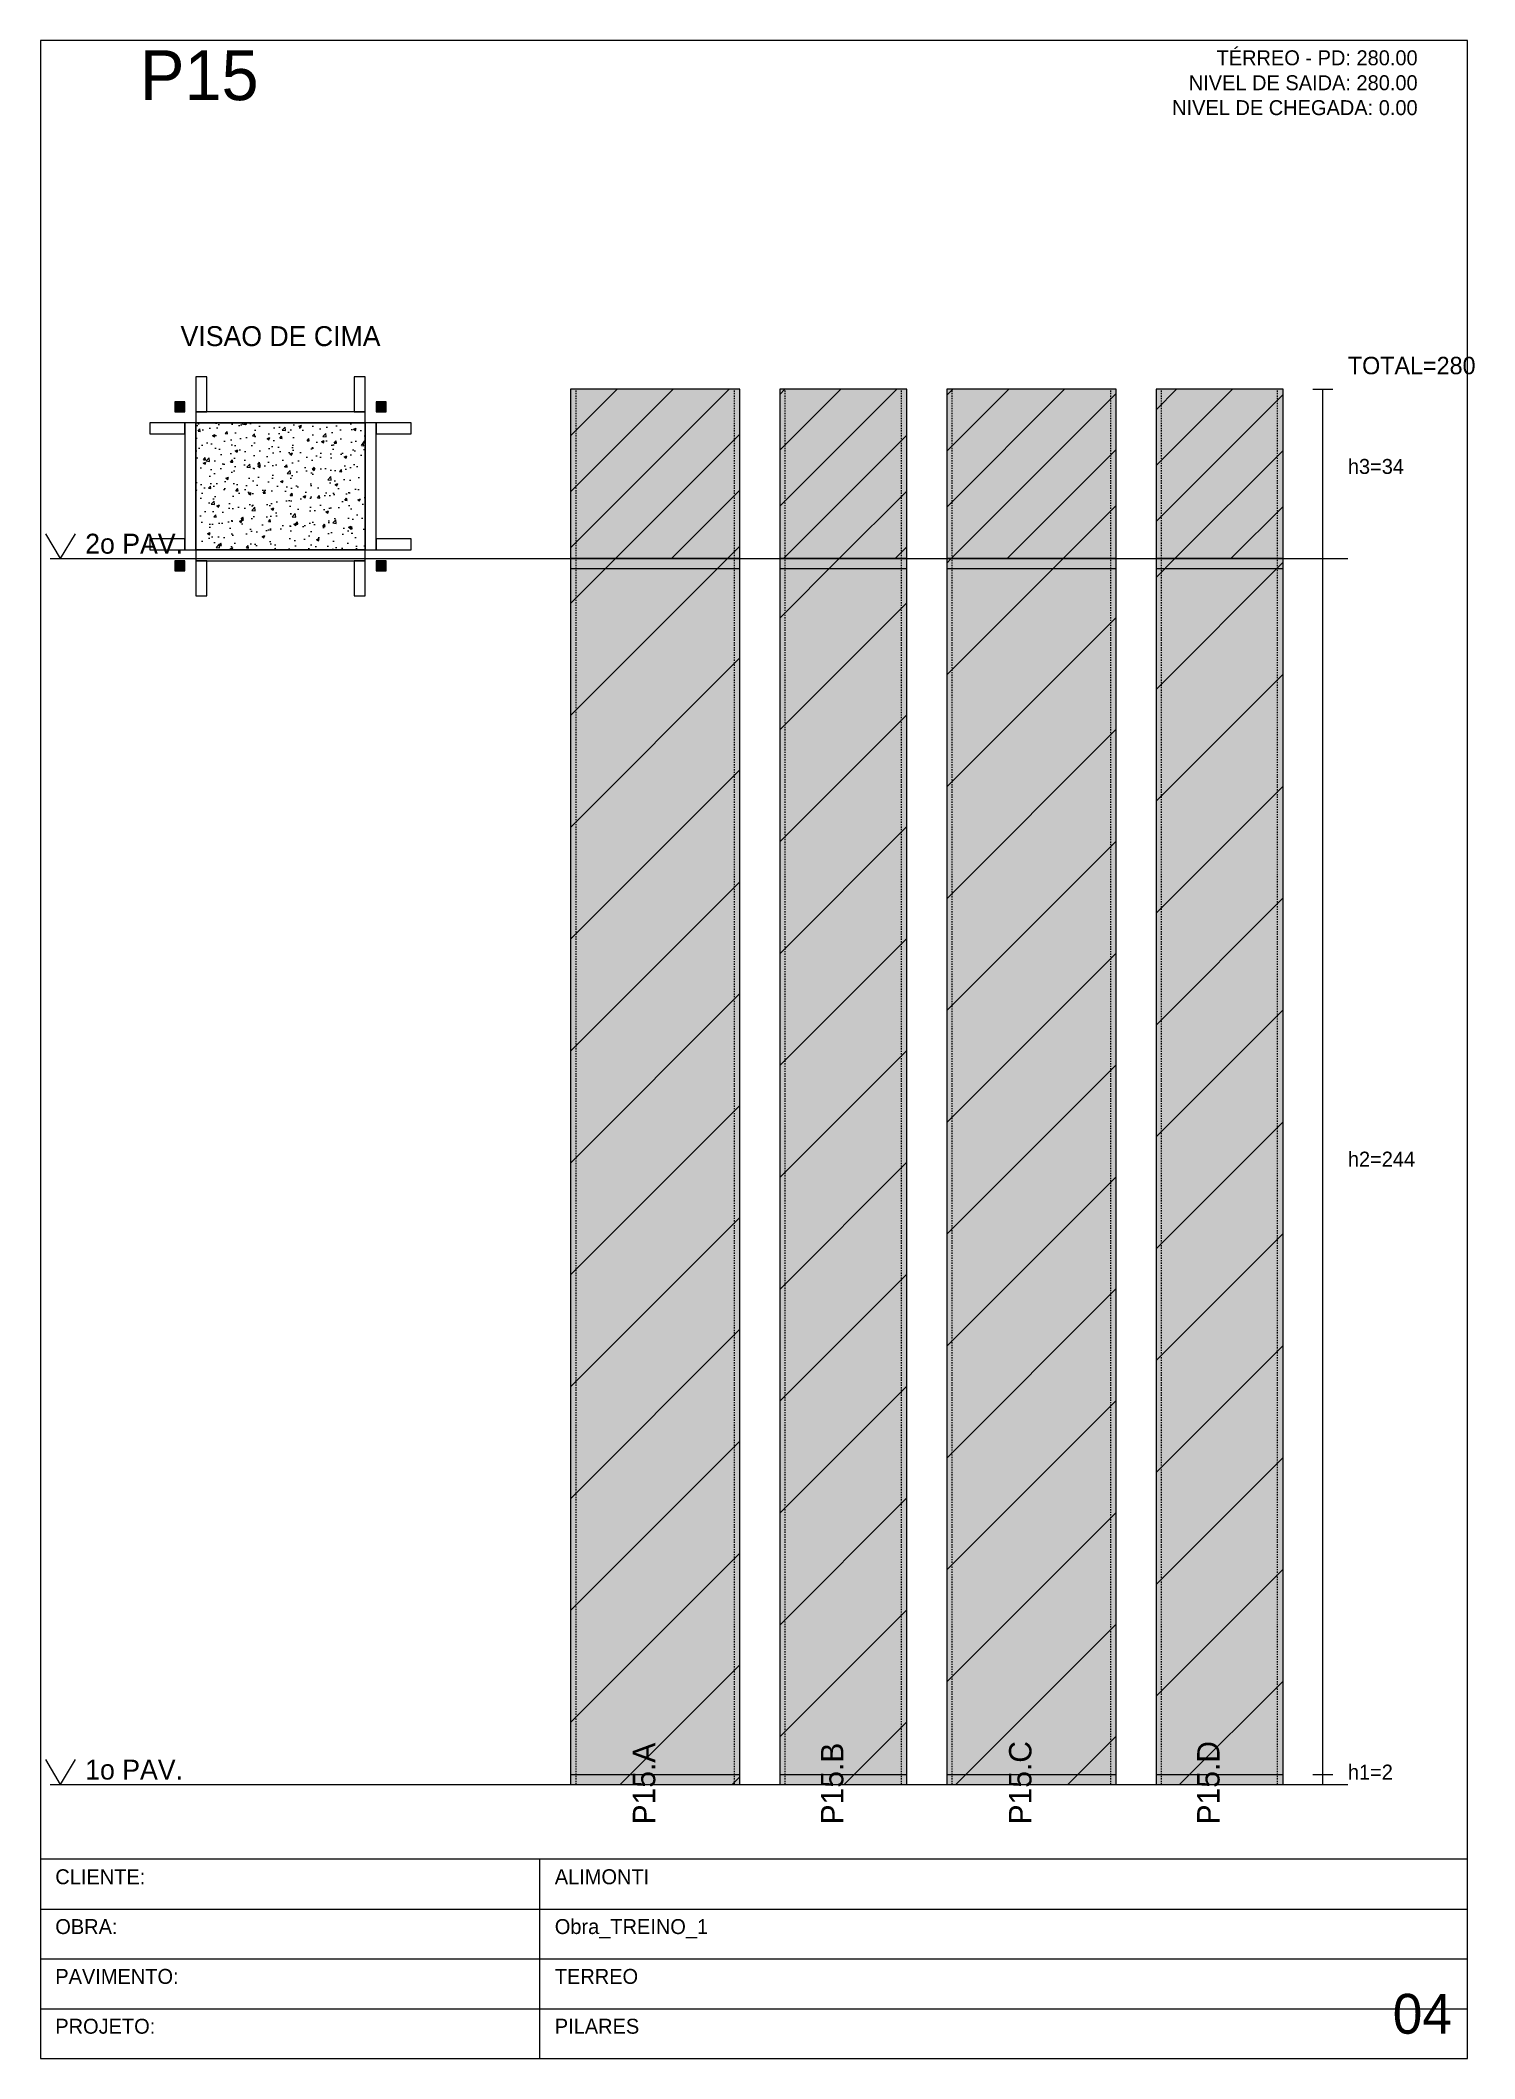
# Model space of a CAD drawing. Header units: metres. Extents: x 0 to 2088, y 0 to 2105.
# Drawn here: x 1263.2 to 1551, y 0 to 405 of the extents above; entities that cross this region are included whole.
import ezdxf
from ezdxf.enums import TextEntityAlignment as Align

# ---------------------------------------------------------------- set-up
doc = ezdxf.new("R2010")
doc.units = ezdxf.units.M
doc.linetypes.add('DASHED', pattern=[0.5, 0.25, -0.25])
for name, color, linetype in [('BORDA_CELULA', 9, 'Continuous'), ('CARIMBO', 9, 'Continuous'), ('CHAPA', 1, 'Continuous'), ('CONCRETO', 4, 'Continuous'), ('COTA', 241, 'Continuous'), ('Hachura', 251, 'Continuous'), ('LABEL_ID', 3, 'Continuous'), ('Nivel', 4, 'Continuous'), ('NOMENCLATURA', 1, 'Continuous'), ('Paineis', 7, 'Continuous'), ('SARR_2.2x7', 82, 'Continuous'), ('Texto Secao', 2, 'Continuous'), ('TEXTO_GERAL', 2, 'Continuous')]:
    doc.layers.add(name, color=color, linetype=linetype)

msp = doc.modelspace()

# ---------------------------------------------------------------- texts
at = {"layer": 'CARIMBO', "color": 9}
for s, p in [('CLIENTE:', (1266.2, 35)), ('OBRA:', (1266.2, 25)), ('PAVIMENTO:', (1266.2, 15)), ('PROJETO:', (1266.2, 5))]:
    msp.add_text(s, height=3, dxfattribs=at).set_placement(p)
at = {"layer": 'COTA', "color": 8}
for s, height, p in [('TOTAL=280', 3.5, (1525.6, 338)), ('h3=34', 3, (1525.6, 318)), ('h2=244', 3, (1525.6, 179)), ('h1=2', 3, (1525.6, 56))]:
    msp.add_text(s, height=height, dxfattribs=at).set_placement(p)
at = {"layer": 'LABEL_ID', "color": 3}
msp.add_text('04', height=8, dxfattribs=at).set_placement((1534.6, 5))
at = {"layer": 'Nivel', "color": 4}
for s, p in [('2o PAV.', (1272.2, 302)), ('1o PAV.', (1272.2, 56))]:
    msp.add_text(s, height=4, dxfattribs=at).set_placement(p)
at = {"layer": 'NOMENCLATURA', "color": 1}
msp.add_text('P15', height=10, dxfattribs=at).set_placement((1283.2, 393))
at = {"layer": 'Texto Secao', "color": 2}
msp.add_text('VISAO DE CIMA', height=4, dxfattribs=at).set_placement((1311.4, 342.45), align=Align.BOTTOM_CENTER)
for s, p in [('P15.A', (1386.6, 47)), ('P15.B', (1424.35, 47)), ('P15.C', (1462.1, 47)), ('P15.D', (1499.85, 47))]:
    msp.add_text(s, height=4.5, rotation=90, dxfattribs=at).set_placement(p)
at = {"layer": 'TEXTO_GERAL', "color": 2}
for s, p in [('TÉRREO - PD: 280.00', (1539.6, 400)), ('NIVEL DE SAIDA: 280.00', (1539.6, 395)), ('NIVEL DE CHEGADA: 0.00', (1539.6, 390))]:
    msp.add_text(s, height=3, dxfattribs=at).set_placement(p, align=Align.RIGHT)
for s, p in [('ALIMONTI', (1366.44, 35)), ('Obra_TREINO_1', (1366.44, 25)), ('TERREO', (1366.44, 15)), ('PILARES', (1366.44, 5))]:
    msp.add_text(s, height=3, dxfattribs=at).set_placement(p)

# ---------------------------------------------------------------- hatches: boundary and pattern name
at = {"layer": 'CHAPA'}
h = msp.add_hatch(color=1, dxfattribs=at)
h.dxf.hatch_style = 1
h.paths.add_polyline_path([(1290.2, 330.45), (1292.2, 330.45), (1292.2, 332.45), (1290.2, 332.45)])
h = msp.add_hatch(color=1, dxfattribs=at)
h.dxf.hatch_style = 1
h.paths.add_polyline_path([(1330.6, 330.45), (1332.6, 330.45), (1332.6, 332.45), (1330.6, 332.45)])
h = msp.add_hatch(color=1, dxfattribs=at)
h.dxf.hatch_style = 1
h.paths.add_polyline_path([(1290.2, 298.55), (1292.2, 298.55), (1292.2, 300.55), (1290.2, 300.55)])
h = msp.add_hatch(color=1, dxfattribs=at)
h.dxf.hatch_style = 1
h.paths.add_polyline_path([(1330.6, 298.55), (1332.6, 298.55), (1332.6, 300.55), (1330.6, 300.55)])
at = {"layer": 'COTA'}
h = msp.add_hatch(dxfattribs=at)
h.set_pattern_fill('AR-CONC', scale=0.03)
h.paths.add_polyline_path([(1294.4, 302.75), (1328.4, 302.75), (1328.4, 328.25), (1294.4, 328.25)])
at = {"layer": 'Hachura'}
h = msp.add_hatch(color=7, dxfattribs=at)
h.dxf.hatch_style = 1
h.paths.add_polyline_path([(1369.6, 301), (1403.6, 301), (1403.6, 335), (1369.6, 335)])
h = msp.add_hatch(dxfattribs=at)
h.set_pattern_fill('ANSI31', scale=2.5)
h.paths.add_polyline_path([(1369.6, 301), (1403.6, 301), (1403.6, 335), (1369.6, 335)])
h = msp.add_hatch(color=7, dxfattribs=at)
h.dxf.hatch_style = 1
h.paths.add_polyline_path([(1411.6, 301), (1437.1, 301), (1437.1, 335), (1411.6, 335)])
h = msp.add_hatch(dxfattribs=at)
h.set_pattern_fill('ANSI31', scale=2.5)
h.paths.add_polyline_path([(1411.6, 301), (1437.1, 301), (1437.1, 335), (1411.6, 335)])
h = msp.add_hatch(color=7, dxfattribs=at)
h.dxf.hatch_style = 1
h.paths.add_polyline_path([(1445.1, 301), (1479.1, 301), (1479.1, 335), (1445.1, 335)])
h = msp.add_hatch(dxfattribs=at)
h.set_pattern_fill('ANSI31', scale=2.5)
h.paths.add_polyline_path([(1445.1, 301), (1479.1, 301), (1479.1, 335), (1445.1, 335)])
h = msp.add_hatch(color=7, dxfattribs=at)
h.dxf.hatch_style = 1
h.paths.add_polyline_path([(1487.1, 301), (1512.6, 301), (1512.6, 335), (1487.1, 335)])
h = msp.add_hatch(dxfattribs=at)
h.set_pattern_fill('ANSI31', scale=2.5)
h.paths.add_polyline_path([(1487.1, 301), (1512.6, 301), (1512.6, 335), (1487.1, 335)])
h = msp.add_hatch(color=7, dxfattribs=at)
h.dxf.hatch_style = 1
h.paths.add_polyline_path([(1369.6, 55), (1403.6, 55), (1403.6, 301), (1369.6, 301)])
h = msp.add_hatch(dxfattribs=at)
h.set_pattern_fill('ANSI31', scale=5)
h.paths.add_polyline_path([(1369.6, 55), (1403.6, 55), (1403.6, 301), (1369.6, 301)])
h = msp.add_hatch(color=7, dxfattribs=at)
h.dxf.hatch_style = 1
h.paths.add_polyline_path([(1411.6, 55), (1437.1, 55), (1437.1, 301), (1411.6, 301)])
h = msp.add_hatch(dxfattribs=at)
h.set_pattern_fill('ANSI31', scale=5)
h.paths.add_polyline_path([(1411.6, 55), (1437.1, 55), (1437.1, 301), (1411.6, 301)])
h = msp.add_hatch(color=7, dxfattribs=at)
h.dxf.hatch_style = 1
h.paths.add_polyline_path([(1445.1, 55), (1479.1, 55), (1479.1, 301), (1445.1, 301)])
h = msp.add_hatch(dxfattribs=at)
h.set_pattern_fill('ANSI31', scale=5)
h.paths.add_polyline_path([(1445.1, 55), (1479.1, 55), (1479.1, 301), (1445.1, 301)])
h = msp.add_hatch(color=7, dxfattribs=at)
h.dxf.hatch_style = 1
h.paths.add_polyline_path([(1487.1, 55), (1512.6, 55), (1512.6, 301), (1487.1, 301)])
h = msp.add_hatch(dxfattribs=at)
h.set_pattern_fill('ANSI31', scale=5)
h.paths.add_polyline_path([(1487.1, 55), (1512.6, 55), (1512.6, 301), (1487.1, 301)])

# ---------------------------------------------------------------- linework, layer by layer
at = {"layer": 'BORDA_CELULA', "color": 9}
msp.add_lwpolyline([(1263.2, 0), (1549.6, 0), (1549.6, 405), (1263.2, 405)], close=True, dxfattribs=at)
at = {"layer": 'CARIMBO', "color": 40}
for p, q in [((1363.44, 0), (1363.44, 40)), ((1263.2, 30), (1549.6, 30)), ((1263.2, 20), (1549.6, 20)), ((1263.2, 10), (1549.6, 10))]:
    msp.add_line(p, q, dxfattribs=at)
msp.add_lwpolyline([(1263.2, 0), (1549.6, 0), (1549.6, 40), (1263.2, 40)], close=True, dxfattribs=at)
at = {"layer": 'CHAPA', "color": 1}
for points in [[(1290.2, 330.45), (1292.2, 330.45), (1292.2, 332.45), (1290.2, 332.45)], [(1330.6, 330.45), (1332.6, 330.45), (1332.6, 332.45), (1330.6, 332.45)], [(1290.2, 298.55), (1292.2, 298.55), (1292.2, 300.55), (1290.2, 300.55)], [(1330.6, 298.55), (1332.6, 298.55), (1332.6, 300.55), (1330.6, 300.55)]]:
    msp.add_lwpolyline(points, close=True, dxfattribs=at)
at = {"layer": 'CONCRETO', "color": 4}
msp.add_lwpolyline([(1294.4, 302.75), (1328.4, 302.75), (1328.4, 328.25), (1294.4, 328.25)], close=True, dxfattribs=at)
at = {"layer": 'COTA', "color": 8}
for p, q in [((1518.6, 335), (1522.6, 335)), ((1520.6, 55), (1520.6, 335)), ((1518.6, 301), (1522.6, 301)), ((1518.6, 301), (1522.6, 301)), ((1518.6, 57), (1522.6, 57)), ((1518.6, 57), (1522.6, 57)), ((1518.6, 55), (1522.6, 55))]:
    msp.add_line(p, q, dxfattribs=at)
at = {"layer": 'Nivel', "color": 4}
for p, q in [((1264.2, 306), (1267.2, 301)), ((1270.2, 306), (1267.2, 301)), ((1265.2, 301), (1525.6, 301)), ((1264.2, 60), (1267.2, 55)), ((1270.2, 60), (1267.2, 55)), ((1265.2, 55), (1525.6, 55))]:
    msp.add_line(p, q, dxfattribs=at)
at = {"layer": 'Paineis', "color": 7}
for p, q in [((1369.6, 299), (1403.6, 299)), ((1411.6, 299), (1437.1, 299)), ((1445.1, 299), (1479.1, 299)), ((1487.1, 299), (1512.6, 299)), ((1369.6, 57), (1403.6, 57)), ((1411.6, 57), (1437.1, 57)), ((1445.1, 57), (1479.1, 57)), ((1487.1, 57), (1512.6, 57))]:
    msp.add_line(p, q, dxfattribs=at)
for points in [[(1369.6, 301), (1403.6, 301), (1403.6, 335), (1369.6, 335)], [(1411.6, 301), (1437.1, 301), (1437.1, 335), (1411.6, 335)], [(1445.1, 301), (1479.1, 301), (1479.1, 335), (1445.1, 335)], [(1487.1, 301), (1512.6, 301), (1512.6, 335), (1487.1, 335)], [(1292.2, 302.75), (1294.4, 302.75), (1294.4, 328.25), (1292.2, 328.25)], [(1294.4, 328.25), (1328.4, 328.25), (1328.4, 330.45), (1294.4, 330.45)], [(1328.4, 302.75), (1330.6, 302.75), (1330.6, 328.25), (1328.4, 328.25)], [(1294.4, 300.55), (1328.4, 300.55), (1328.4, 302.75), (1294.4, 302.75)], [(1369.6, 55), (1403.6, 55), (1403.6, 301), (1369.6, 301)], [(1411.6, 55), (1437.1, 55), (1437.1, 301), (1411.6, 301)], [(1445.1, 55), (1479.1, 55), (1479.1, 301), (1445.1, 301)], [(1487.1, 55), (1512.6, 55), (1512.6, 301), (1487.1, 301)]]:
    msp.add_lwpolyline(points, close=True, dxfattribs=at)
at = {"layer": 'SARR_2.2x7', "color": 82, "linetype": 'DASHED'}
for p, q in [((1370.7, 55), (1370.7, 335)), ((1402.5, 55), (1402.5, 335)), ((1412.7, 55), (1412.7, 335)), ((1436, 55), (1436, 335)), ((1446.2, 55), (1446.2, 335)), ((1478, 55), (1478, 335)), ((1488.2, 55), (1488.2, 335)), ((1511.5, 55), (1511.5, 335))]:
    msp.add_line(p, q, dxfattribs=at)
at = {"layer": 'SARR_2.2x7', "color": 82}
for points in [[(1294.4, 330.45), (1296.6, 330.45), (1296.6, 337.45), (1294.4, 337.45)], [(1326.2, 330.45), (1328.4, 330.45), (1328.4, 337.45), (1326.2, 337.45)], [(1285.2, 326.05), (1292.2, 326.05), (1292.2, 328.25), (1285.2, 328.25)], [(1330.6, 326.05), (1337.6, 326.05), (1337.6, 328.25), (1330.6, 328.25)], [(1285.2, 302.75), (1292.2, 302.75), (1292.2, 304.95), (1285.2, 304.95)], [(1330.6, 302.75), (1337.6, 302.75), (1337.6, 304.95), (1330.6, 304.95)], [(1294.4, 293.55), (1296.6, 293.55), (1296.6, 300.55), (1294.4, 300.55)], [(1326.2, 293.55), (1328.4, 293.55), (1328.4, 300.55), (1326.2, 300.55)]]:
    msp.add_lwpolyline(points, close=True, dxfattribs=at)

msp.set_redraw_order([(e.dxf.handle, doc.entitydb.next_handle()) for e in msp.query("TEXT MTEXT ATTDEF DIMENSION ARC_DIMENSION")])  # texts and dimensions are drawn at this point

doc.saveas('drawing.dxf')
